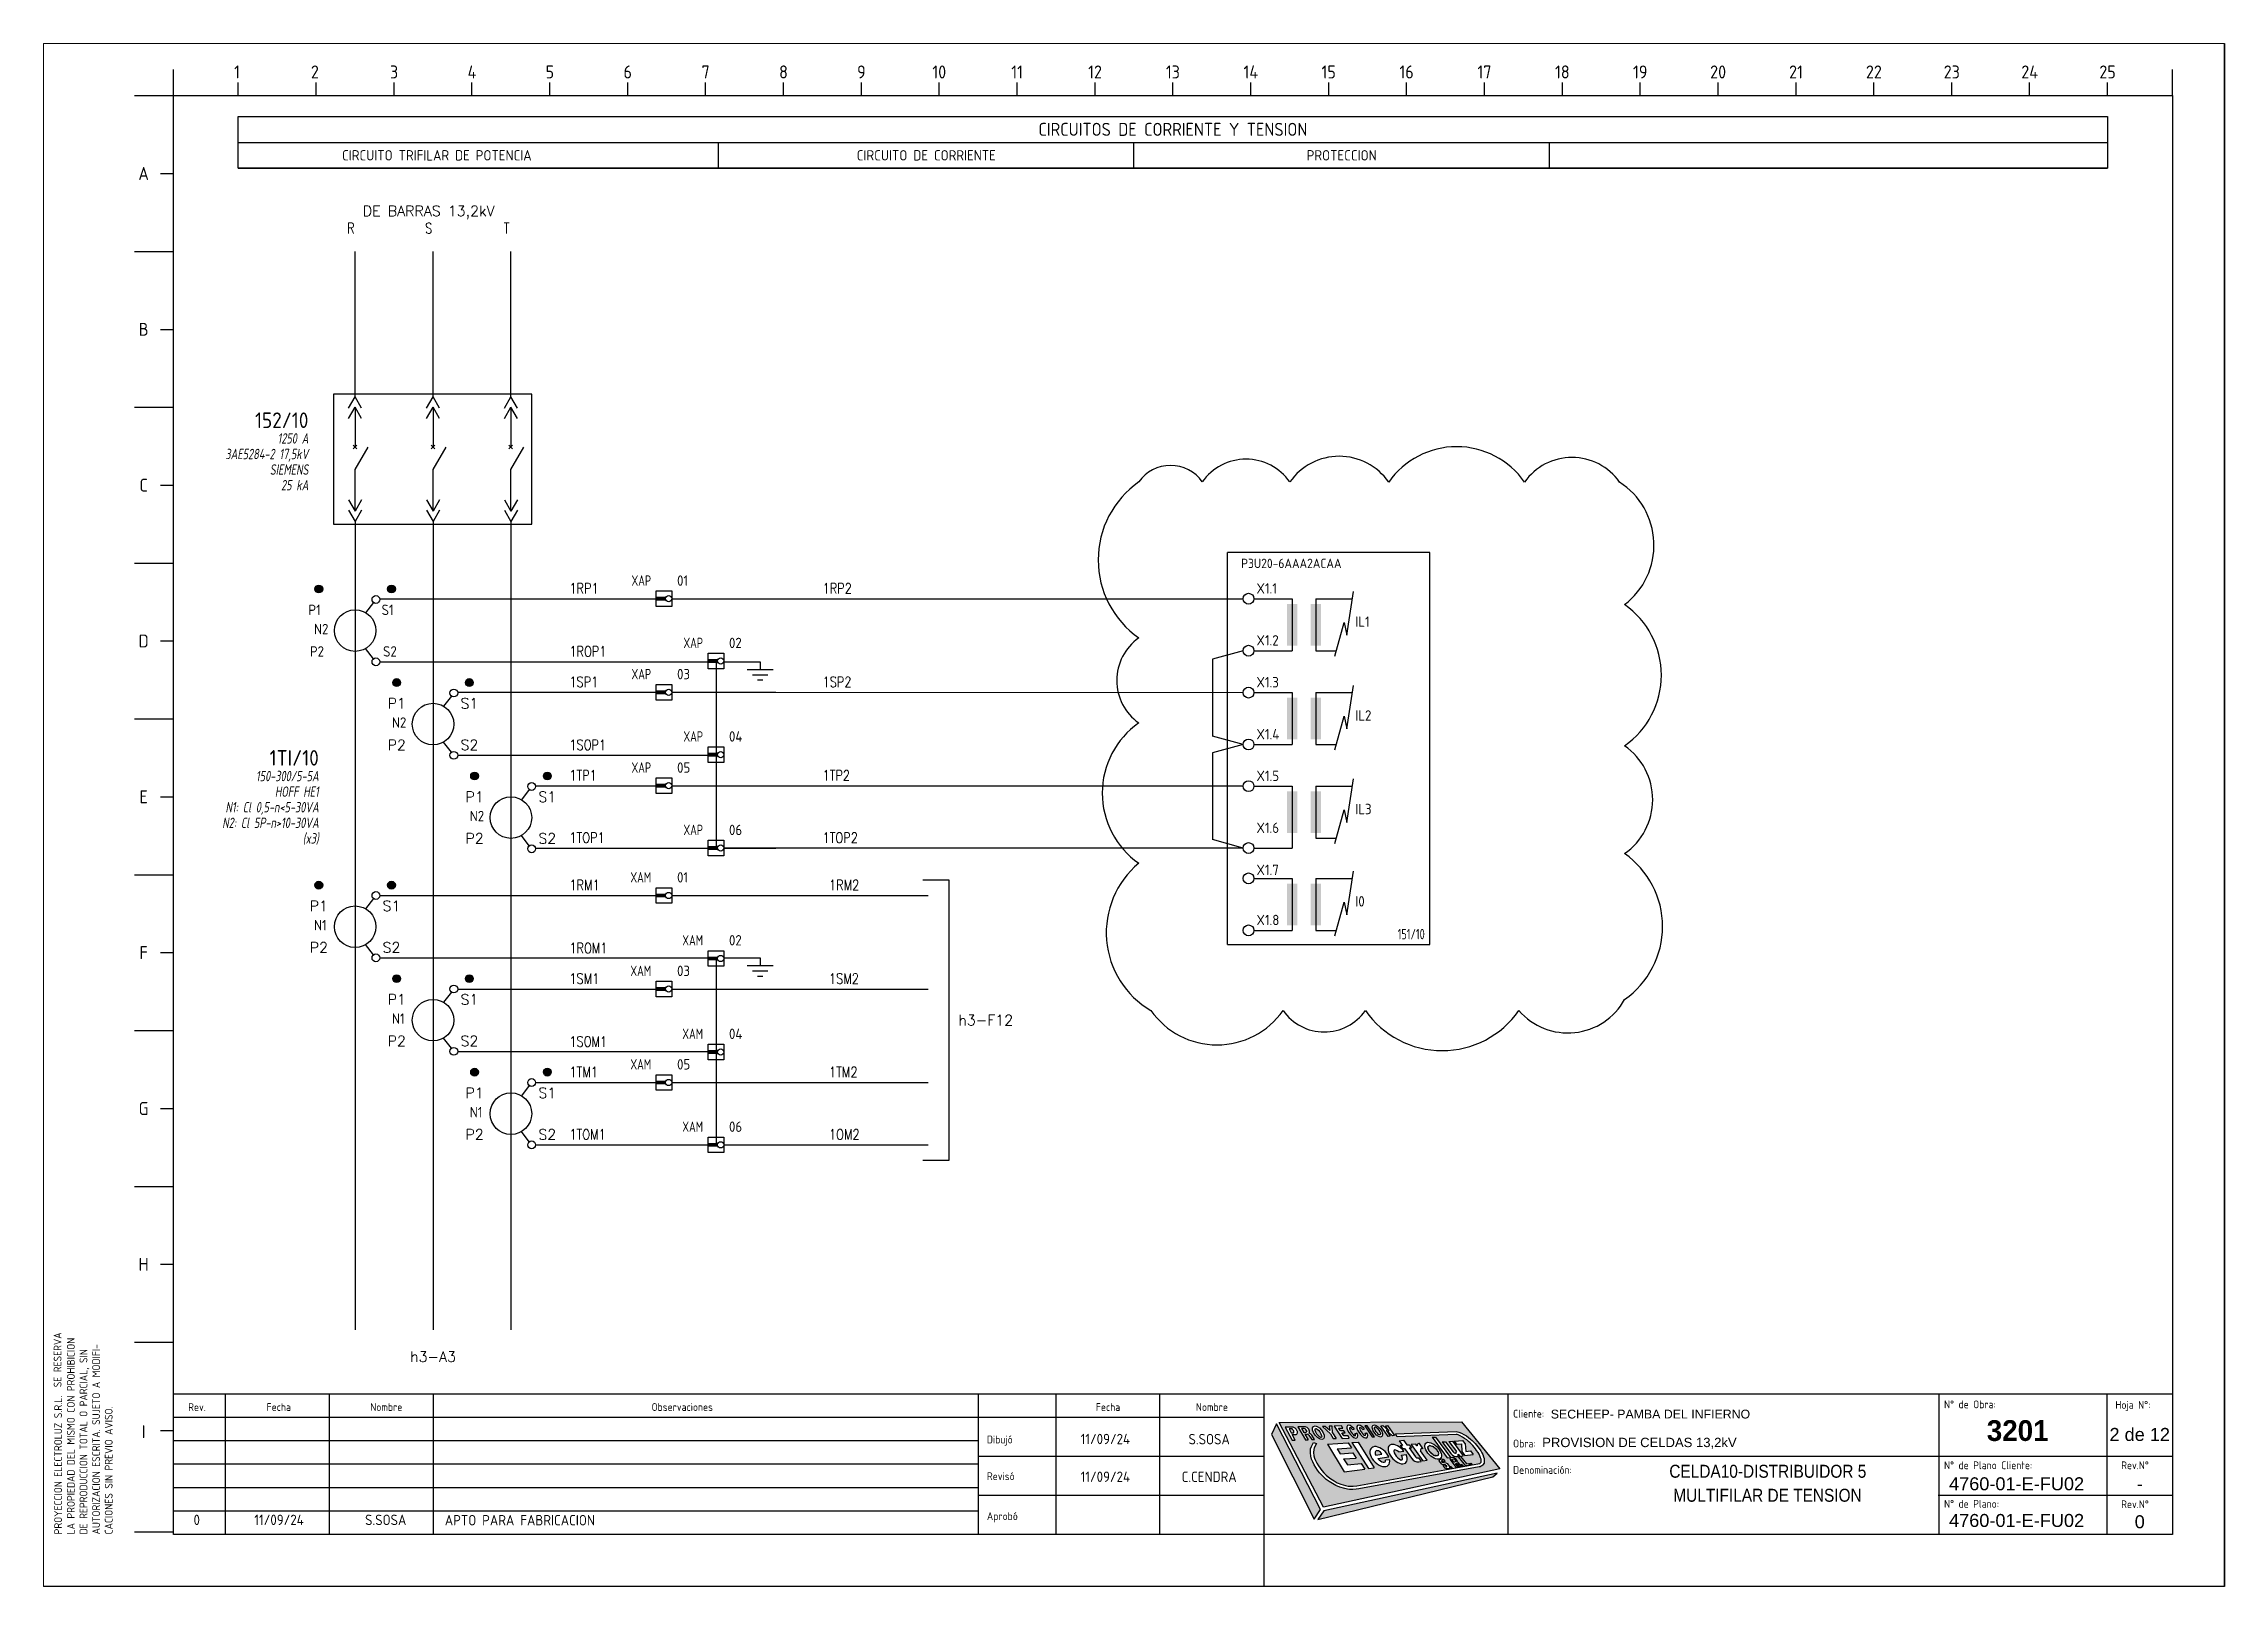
# Paper-space layout 'HOJA Nº 2' of a CAD drawing. Header units: millimetres. Extents: x -49 to 371, y -58 to 239.
# The model-space entities are those that its viewports show. They can reach past a viewport. Long polylines and large blocks are cut down to what shows.
import ezdxf
from ezdxf.enums import TextEntityAlignment as Align

# ---------------------------------------------------------------- set-up
doc = ezdxf.new("R2010")
doc.units = ezdxf.units.MM
for name, color, linetype in [('AUXILIAR', 30, 'Continuous'), ('CABLES', 3, 'Continuous'), ('COTAS', 3, 'Continuous'), ('PRINCIPAL', 6, 'Continuous'), ('TEXTO', 3, 'Continuous'), ('TEXTOS', 3, 'Continuous')]:
    doc.layers.add(name, color=color, linetype=linetype)
doc.layers.add('borneras', color=7, linetype='Continuous', lineweight=25)
doc.layers.add('CDO_110VCC', color=3, linetype='Continuous', lineweight=18)
doc.styles.add('ROMANS', font='isocp3.shx')
doc.styles.get("Standard").update_dxf_attribs({"font": 'arial.ttf'})
doc.styles.add('style1', font='arial.ttf', dxfattribs={"height": 1})
doc.styles.add('style2', font='romab___.ttf', dxfattribs={"height": 1})

psp = doc.layouts.new('HOJA Nº 2')

msp = doc.modelspace()

# ---------------------------------------------------------------- texts
at = {"char_height": 2, "width": 17.7903, "attachment_point": 8, "style": 'ROMANS'}
for s, insert in [('{\\Fromans|c0;\\W0.8;R}', (2750.67, -3232.08)), ('{\\Fromans|c0;\\W0.8;S}', (2765.67, -3232.08)), ('{\\Fromans|c0;\\W0.8;T}', (2780.67, -3232.08))]:
    msp.add_mtext(s, dxfattribs=dict(at, insert=insert))
at = {"layer": 'CABLES', "char_height": 2, "width": 17.7903, "attachment_point": 7, "style": 'ROMANS'}
for s, insert in [('{\\Fromans|c0;\\W0.8;1RP1}', (2792.77, -3301.43)), ('{\\Fromans|c0;\\W0.8;1ROP1}', (2792.77, -3313.56)), ('{\\Fromans|c0;\\W0.8;1SP1}', (2792.77, -3319.43)), ('{\\Fromans|c0;\\W0.8;1SOP1}', (2792.77, -3331.56)), ('{\\Fromans|c0;\\W0.8;1TP1}', (2792.77, -3337.43)), ('{\\Fromans|c0;\\W0.8;1TOP1}', (2792.77, -3349.43)), ('{\\Fromans|c0;\\W0.8;1RM1}', (2792.77, -3358.56)), ('{\\Fromans|c0;\\W0.8;1RM2}', (2842.77, -3358.56)), ('{\\Fromans|c0;\\W0.8;1ROM1}', (2792.77, -3370.68)), ('{\\Fromans|c0;\\W0.8;1SM1}', (2792.77, -3376.56)), ('{\\Fromans|c0;\\W0.8;1SM2}', (2842.77, -3376.56)), ('{\\Fromans|c0;\\W0.8;1SOM1}', (2792.77, -3388.68)), ('{\\Fromans|c0;\\W0.8;1TM1}', (2792.77, -3394.56)), ('{\\Fromans|c0;\\W0.8;1TM2}', (2842.77, -3394.56)), ('{\\Fromans|c0;\\W0.8;1TOM1}', (2792.77, -3406.56)), ('{\\Fromans|c0;\\W0.8;1OM2}', (2842.77, -3406.56))]:
    msp.add_mtext(s, dxfattribs=dict(at, insert=insert))
at = {"layer": 'CABLES', "char_height": 2, "attachment_point": 7, "style": 'ROMANS'}
for s, insert in [('{\\Fromans|c0;\\W0.8;1RP2}', (2841.53, -3301.43)), ('{\\Fromans|c0;\\W0.8;1SP2}', (2841.53, -3319.43)), ('{\\Fromans|c0;\\W0.8;1TP2}', (2841.53, -3337.43)), ('{\\Fromans|c0;\\W0.8;1TOP2}', (2841.53, -3349.43))]:
    msp.add_mtext_dynamic_manual_height_columns(s, width=17.7903, gutter_width=15, heights=[0], dxfattribs=dict(at, insert=insert))
at = {"layer": 'CDO_110VCC', "style": 'ROMANS', "width": 0.8}
msp.add_attdef('151/10', text='4/10', height=2, dxfattribs=at).set_placement((2957.5, -3367.98), align=Align.RIGHT)
at = {"layer": 'COTAS', "attachment_point": 5, "style": 'ROMANS'}
for s, insert, char_height, width in [('{\\Fisocp|c0;CIRCUITOS DE CORRIENTE Y TENSION}', (2909, -3212.06), 2.5, 360), ('{\\Fisocp|c0;CIRCUITO TRIFILAR DE POTENCIA}', (2767.24, -3217.06), 2, 92.5), ('{\\Fisocp|c0;CIRCUITO DE CORRIENTE}', (2861.5, -3217.06), 2, 80), ('{\\Fisocp|c0;PROTECCION}', (2941.5, -3217.06), 2, 80), ('{\\Fromans|c0;DE BARRAS 13,2kV}', (2765.67, -3228.07), 2, 92.5), ('{\\Fromans|c0;h3-F12}', (2872.95, -3383.56), 2, 92.5), ('{\\Fromans|c0;h3-A3}', (2766.5, -3448.34), 2, 92.5)]:
    msp.add_mtext(s, dxfattribs=dict(at, insert=insert, char_height=char_height, width=width))
at = {"layer": 'TEXTOS', "style": 'ROMANS'}
for s, height, p in [('P3U20-6AAA2ACAA', 1.8, (2922.13, -3296.52)), ('X1.1', 2, (2925.09, -3301.43)), ('X1.2', 2, (2925.09, -3311.43)), ('IL1', 2, (2944.12, -3307.83)), ('X1.3', 2, (2925.09, -3319.49)), ('IL2', 2, (2944.12, -3325.9)), ('X1.4', 2, (2925.09, -3329.49)), ('X1.5', 2, (2925.09, -3337.51)), ('IL3', 2, (2944.12, -3343.91)), ('X1.6', 2, (2925.09, -3347.51)), ('X1.7', 2, (2925.09, -3355.63)), ('I0', 2, (2944.12, -3361.68)), ('X1.8', 2, (2925.09, -3365.27))]:
    msp.add_text(s, height=height, dxfattribs=at).set_placement(p)
at = {"layer": 'TEXTOS', "char_height": 2, "attachment_point": 5, "style": 'ROMANS'}
for s, width, insert in [('0', 10.7021, (2720.99, -3479.76)), ('\\A1;11/09/24', 10.5263, (2736.84, -3479.76)), ('S.SOSA', 10.5263, (2757.39, -3479.76)), ('APTO PARA FABRICACION', 40.0316, (2783.22, -3479.82))]:
    msp.add_mtext_dynamic_manual_height_columns(s, width=width, gutter_width=10, heights=[0], dxfattribs=dict(at, insert=insert))

# ---------------------------------------------------------------- blocks, each defined once
blk = doc.blocks.new('ROTULO F-A3')
at = {"color": 1, "linetype": 'Continuous'}
for p, q in [((25, 10), (25, 287)), ((25, 287), (410, 287)), ((410, 287), (410, 10)), ((410, 10), (25, 10))]:
    blk.add_line(p, q, dxfattribs=at)
at = {"color": 1}
blk.add_lwpolyline([(0, 0), (0, 297), (420, 297), (420, 0)], close=True, dxfattribs=at)
at = {"layer": 'TEXTOS'}
blk.add_line((25, 287), (25, 292), dxfattribs=at)
at = {"layer": 'TEXTOS', "color": 3}
for p, q in [((410, 287), (410, 292)), ((17.5, 287), (25, 287)), ((37.5, 287), (37.5, 289.5)), ((52.5, 287), (52.5, 289.5)), ((67.5, 287), (67.5, 289.5)), ((82.5, 287), (82.5, 289.5)), ((97.5, 287), (97.5, 289.5)), ((112.5, 287), (112.5, 289.5)), ((127.5, 287), (127.5, 289.5)), ((142.5, 287), (142.5, 289.5)), ((157.5, 287), (157.5, 289.5)), ((172.5, 287), (172.5, 289.5)), ((187.5, 287), (187.5, 289.5)), ((202.5, 287), (202.5, 289.5)), ((217.5, 287), (217.5, 289.5)), ((232.5, 287), (232.5, 289.5)), ((247.5, 287), (247.5, 289.5)), ((262.5, 287), (262.5, 289.5)), ((277.5, 287), (277.5, 289.5)), ((292.5, 287), (292.5, 289.5)), ((307.5, 287), (307.5, 289.5)), ((322.5, 287), (322.5, 289.5)), ((337.5, 287), (337.5, 289.5)), ((352.5, 287), (352.5, 289.5)), ((367.5, 287), (367.5, 289.5)), ((382.5, 287), (382.5, 289.5)), ((397.5, 287), (397.5, 289.5)), ((22.5, 272), (25, 272)), ((17.5, 257), (25, 257)), ((22.5, 242), (25, 242)), ((17.5, 227), (25, 227)), ((22.5, 212), (25, 212)), ((17.5, 197), (25, 197)), ((22.5, 182), (25, 182)), ((17.5, 167), (25, 167)), ((22.5, 152), (25, 152)), ((17.5, 137), (25, 137)), ((22.5, 122), (25, 122)), ((17.5, 107), (25, 107)), ((22.5, 92), (25, 92)), ((17.5, 77), (25, 77)), ((22.5, 62), (25, 62)), ((17.5, 47), (25, 47)), ((22.5, 30), (25, 30)), ((17.5, 10.5), (25, 10.5))]:
    blk.add_line(p, q, dxfattribs=at)
at = {"layer": 'TEXTOS', "color": 3, "style": 'ROMANS'}
for s, p in [('1', (37.25, 290.3)), ('2', (52.25, 290.3)), ('3', (67.5, 290.3)), ('4', (82.5, 290.3)), ('5', (97.5, 290.3)), ('6', (112.5, 290.3)), ('7', (127.5, 290.3)), ('8', (142.5, 290.3)), ('9', (157.5, 290.3)), ('10', (172.5, 290.3)), ('11', (187.5, 290.3)), ('12', (202.5, 290.3)), ('13', (217.5, 290.3)), ('14', (232.5, 290.3)), ('15', (247.5, 290.3)), ('16', (262.5, 290.3)), ('17', (277.5, 290.3)), ('18', (292.5, 290.3)), ('19', (307.5, 290.3)), ('20', (322.5, 290.3)), ('21', (337.5, 290.3)), ('22', (352.5, 290.3)), ('23', (367.5, 290.3)), ('24', (382.5, 290.3)), ('25', (397.5, 290.3))]:
    blk.add_text(s, height=2.5, dxfattribs=at).set_placement(p, align=Align.CENTER)
for s, p in [('A', (19.26, 272)), ('B', (19.26, 242)), ('C', (19.26, 212)), ('D', (19.26, 182)), ('E', (19.26, 152)), ('F', (19.26, 122)), ('G', (19.26, 92)), ('H', (19.26, 62)), ('I', (19.26, 29.78))]:
    blk.add_text(s, height=2.5, dxfattribs=at).set_placement(p, align=Align.MIDDLE)
at = {"layer": 'TEXTOS', "color": 3, "linetype": 'Continuous', "style": 'ROMANS'}
for s, p in [('SE RESERVA', (3.57, 38.3)), ('LA PROPIEDAD DEL MISMO CON PROHIBICION', (6, 10.01)), ('AUTORIZACION ESCRITA. SUJETO A MODIFI-', (10.86, 10.01)), ('DE REPRODUCCION TOTAL O PARCIAL, SIN', (8.43, 10.01)), ('PROYECCION ELECTROLUZ S.R.L.', (3.54, 10.01)), ('CACIONES SIN PREVIO AVISO.', (13.29, 10.01))]:
    blk.add_text(s, height=1.5, rotation=90, dxfattribs=at).set_placement(p)
blk = doc.blocks.new('LOGO_CARTEL')
h = blk.add_hatch(color=256)
h.paths.add_polyline_path([(185.45, 255.61), (178.1, 264.69), (142.97, 264.57), (151.52, 248.23)])
h.paths.add_polyline_path([(153.24, 252.79), (152.6, 253.2), (152.04, 253.59), (151.59, 254), (151.16, 254.44), (150.71, 254.89), (150.36, 255.38), (150, 255.89), (149.7, 256.4), (149.42, 256.99), (149.2, 257.49), (149.06, 258.04), (148.97, 258.73), (149.01, 259.5), (149.17, 259.93), (149.57, 260.73), (150.14, 260.51), (149.72, 259.7), (149.61, 259.38), (149.57, 258.75), (149.65, 258.15), (149.77, 257.68), (149.96, 257.23), (150.22, 256.69), (150.51, 256.22), (150.85, 255.73), (151.17, 255.28), (151.59, 254.86), (152.01, 254.43), (152.41, 254.06), (152.94, 253.7), (153.55, 253.3), (154.16, 252.96), (154.86, 252.68), (155.76, 252.4), (156.22, 252.29), (156.72, 252.29), (157.23, 252.29), (157.9, 252.35), (181.25, 256.56), (181.54, 256.63, 0.142238), (181.69, 256.72), (181.75, 256.78), (181.85, 256.93), (181.87, 257.15), (181.85, 257.48), (181.76, 257.75), (181.62, 258.12), (181.46, 258.44), (181.28, 258.77), (180.99, 259.18), (180.75, 259.51), (180.5, 259.82), (180.25, 260.11), (179.99, 260.39), (179.75, 260.61), (179.41, 260.91), (179.09, 261.18), (178.67, 261.47), (178.25, 261.74), (177.83, 261.95), (177.41, 262.15, 0.119777), (177.04, 262.22), (165.67, 261.78), (165.38, 262.34), (177.06, 262.79, -0.106118), (177.56, 262.71), (178.08, 262.5), (178.54, 262.27), (179.01, 261.97), (179.45, 261.65), (179.8, 261.36), (180.16, 261.06), (180.41, 260.81), (180.69, 260.51), (180.96, 260.2), (181.23, 259.88), (181.48, 259.53), (181.79, 259.09), (181.99, 258.72), (182.17, 258.36), (182.32, 257.95), (182.45, 257.61), (182.47, 257.15), (182.44, 256.72), (182.21, 256.4), (182.16, 256.34, -0.158957), (181.5, 255.99), (158.33, 251.77), (157.76, 251.7), (157.15, 251.65), (156.53, 251.65), (156.14, 251.69), (155.6, 251.82), (154.66, 252.11), (153.9, 252.42)], flags=16)
h.paths.add_polyline_path([(155.5, 255.05), (152.28, 260.4), (156.26, 260.66), (156.88, 259.68), (154.12, 259.51), (154.74, 258.54), (157.14, 258.69), (157.76, 257.71), (155.36, 257.56), (156.11, 256.37), (158.75, 256.64), (159.47, 255.59)], flags=16)
h.paths.add_polyline_path([(160.16, 255.69), (156.98, 260.71), (158.15, 260.78), (161.28, 255.84)], flags=16)
edge = h.paths.add_edge_path(flags=16)
edge.add_ellipse((162.35, 257.98), major_axis=(-1.64, 1.65), ratio=0.605135, start_angle=237.0675, end_angle=582.4213, ccw=False)
edge.add_line((164.08, 257.92), (161.98, 257.63))
edge.add_ellipse((162.5, 257.93), major_axis=(-0.835, 0.984), ratio=0.458058, start_angle=84.9809, end_angle=214.0434)
edge.add_line((163.44, 257.33), (164.24, 257.43))
edge = h.paths.add_edge_path(flags=16)
edge.add_ellipse((150.51, 262.59), major_axis=(-0.96, 1.21), ratio=0.506682, start_angle=0, end_angle=360)
h.paths.add_polyline_path([(152.82, 262.37), (151.28, 263.79), (151.84, 263.81), (152.71, 263.01), (152.6, 263.83), (153.16, 263.85), (153.26, 262.57), (153.91, 261.46), (153.36, 261.45)], flags=16)
edge = h.paths.add_edge_path(flags=16)
edge.add_line((149.79, 261.28), (149.25, 261.25))
edge.add_line((149.25, 261.25), (148.66, 262.12))
edge.add_arc((148.33, 261.89), 0.401, 34.397, 90)
edge.add_line((148.33, 262.29), (147.89, 262.29))
edge.add_line((147.89, 262.29), (148.52, 261.21))
edge.add_line((148.52, 261.21), (148, 261.18))
edge.add_line((148, 261.18), (146.55, 263.69))
edge.add_line((146.55, 263.69), (148, 263.71))
edge.add_ellipse((148.13, 262.98), major_axis=(-0.502, 0.634), ratio=0.71837, start_angle=323.3523, end_angle=323.3684)
edge.add_ellipse((148.13, 262.98), major_axis=(-0.502, 0.634), ratio=0.71837, start_angle=199.3138, end_angle=323.3523, ccw=False)
edge.add_arc((148.34, 261.53), 1.06, 33.6731, 67.0847, ccw=False)
edge.add_line((149.22, 262.12), (149.79, 261.28))
h.paths.add_polyline_path([(155.12, 261.5), (153.56, 263.87), (154.96, 263.92), (155.24, 263.48), (154.4, 263.45), (154.75, 262.93), (155.44, 262.95), (155.7, 262.56), (155.01, 262.54), (155.39, 261.96), (156.22, 261.99), (156.44, 261.52)], flags=16)
edge = h.paths.add_edge_path(flags=0)
edge.add_ellipse((150.52, 262.53), major_axis=(-0.594, 0.856), ratio=0.330901, start_angle=0, end_angle=360)
edge = h.paths.add_edge_path(flags=0)
edge.add_ellipse((162.11, 258.41), major_axis=(-0.541, 0.637), ratio=0.636404, start_angle=243.4125, end_angle=432.3454, ccw=False)
edge.add_line((162.72, 258.43), (161.56, 258.27))
edge = h.paths.add_edge_path(flags=16)
edge.add_ellipse((157.04, 262.78), major_axis=(-0.93, 1.17), ratio=0.425735, start_angle=282.572, end_angle=593.9609, ccw=False)
edge.add_arc((156.93, 263.1), 0.509, 16.5743, 39.0238, ccw=False)
edge.add_line((157.42, 263.24), (157.07, 263.19))
edge.add_ellipse((157.08, 262.76), major_axis=(-0.543, 0.779), ratio=0.27429, start_angle=292.4474, end_angle=595.3057)
edge.add_line((157.56, 262.44), (157.87, 262.48))
edge.add_arc((157.89, 262.37), 0.115, 14.4162, 97.6608, ccw=False)
h.paths.add_polyline_path([(146.03, 261.16), (145.44, 261.16), (144.1, 263.68), (145.5, 263.68), (145.55, 263.66), (145.66, 263.63), (145.78, 263.6), (145.9, 263.54), (146.01, 263.48), (146.13, 263.38), (146.25, 263.27), (146.33, 263.14), (146.38, 263.02), (146.45, 262.91), (146.49, 262.79), (146.49, 262.67), (146.49, 262.56), (146.45, 262.44), (146.36, 262.32), (146.25, 262.25), (146.12, 262.22), (145.47, 262.22)], flags=16)
edge = h.paths.add_edge_path(flags=16)
edge.add_ellipse((158.97, 262.81), major_axis=(-0.93, 1.17), ratio=0.425735, start_angle=282.572, end_angle=593.9609, ccw=False)
edge.add_arc((158.86, 263.13), 0.509, 16.5743, 39.0238, ccw=False)
edge.add_line((159.35, 263.28), (159, 263.23))
edge.add_ellipse((159.01, 262.8), major_axis=(-0.543, 0.779), ratio=0.27429, start_angle=292.4474, end_angle=595.3057)
edge.add_line((159.49, 262.48), (159.8, 262.52))
edge.add_arc((159.81, 262.4), 0.115, 14.4162, 97.6608, ccw=False)
h.paths.add_polyline_path([(148.04, 262.64), (147.69, 262.64), (147.25, 263.39), (147.77, 263.39, -0.267537), (148.12, 263.19), (148.24, 262.98, -0.577864)], flags=0)
h.paths.add_polyline_path([(160.86, 261.81), (159.45, 263.92), (159.91, 263.93), (161.32, 261.82)], flags=16)
h.paths.add_polyline_path([(145.7, 262.59), (145.65, 262.58), (145.28, 262.58), (144.88, 263.32), (145.38, 263.32), (145.46, 263.31), (145.52, 263.28), (145.56, 263.22), (145.62, 263.16), (145.66, 263.1), (145.7, 263.04), (145.73, 262.98), (145.77, 262.92), (145.79, 262.86), (145.8, 262.8), (145.8, 262.75), (145.8, 262.69), (145.76, 262.63)], flags=0)
edge = h.paths.add_edge_path(flags=16)
edge.add_ellipse((165.77, 258.46), major_axis=(-1.6, 1.64), ratio=0.559918, start_angle=258.3206, end_angle=598.3068, ccw=False)
edge.add_line((166.99, 259.01), (165.99, 258.88))
edge.add_ellipse((165.89, 258.32), major_axis=(-0.759, 0.923), ratio=0.373274, start_angle=287.7931, end_angle=608.3)
edge.add_line((166.49, 258.25), (167.39, 258.37))
edge = h.paths.add_edge_path(flags=16)
edge.add_ellipse((161.89, 262.91), major_axis=(-0.86, 1.08), ratio=0.489465, start_angle=0, end_angle=360)
edge = h.paths.add_edge_path(flags=0)
edge.add_ellipse((161.9, 262.93), major_axis=(-0.54, 0.779), ratio=0.302309, start_angle=0, end_angle=360)
h.paths.add_polyline_path([(163.97, 261.87), (162.55, 263.93), (162.91, 263.99), (164.17, 262.91), (163.46, 263.93), (163.81, 263.99), (165.16, 262.03), (164.79, 261.99), (163.56, 263.06), (164.34, 261.93)], flags=16)
h.paths.add_polyline_path([(166.28, 260.11), (166.69, 260.15), (166.05, 261.02), (166.92, 261.13), (167.57, 260.23), (168, 260.27), (168.43, 259.68), (168, 259.64), (169.24, 257.93, 0.24674), (169.66, 257.73), (169.81, 257.73), (170.29, 257.06), (169.83, 257, -0.300023), (168.56, 257.57), (167.12, 259.56), (166.71, 259.52)], flags=16)
edge = h.paths.add_edge_path(flags=16)
edge.add_line((168.39, 260.33), (169.25, 260.37))
edge.add_line((169.25, 260.37), (169.47, 260.07))
edge.add_arc((169.5, 260.09), 0.03, 215.486, 361.1088)
edge.add_arc((169.97, 260.09), 0.441, 104.8395, 181.1088, ccw=False)
edge.add_arc((169.88, 260.42), 0.1, 35.486, 104.8395, ccw=False)
edge.add_line((169.96, 260.48), (170.64, 259.54))
edge.add_arc((170.61, 259.52), 0.03, -113.2047, 35.486, ccw=False)
edge.add_ellipse((170.5, 259.16), major_axis=(-0.242, 0.291), ratio=0.873543, start_angle=300.2982, end_angle=425.9015)
edge.add_line((170.17, 259.09), (171.46, 257.28))
edge.add_line((171.46, 257.28), (170.63, 257.19))
edge.add_line((170.63, 257.19), (168.39, 260.33))
edge = h.paths.add_edge_path(flags=16)
edge.add_ellipse((172.62, 259.1), major_axis=(-1.43, 1.46), ratio=0.516133, start_angle=0, end_angle=360)
h.paths.add_polyline_path([(171.68, 259.27), (171.76, 259.4), (171.6, 259.47), (171.69, 259.58), (171.56, 259.68), (171.67, 259.77), (171.59, 259.92), (171.73, 259.95), (171.76, 260.12), (171.89, 260.06), (172.01, 260.18), (172.09, 260.06), (172.23, 260.15), (172.28, 260.01), (172.44, 260.07), (172.45, 259.94), (172.61, 259.98), (172.62, 259.84), (172.78, 259.87), (172.78, 259.73), (172.94, 259.74), (172.92, 259.6), (173.09, 259.61), (173.06, 259.47), (173.23, 259.46), (173.19, 259.32), (173.36, 259.31), (173.31, 259.17), (173.48, 259.14), (173.42, 259.01), (173.58, 258.96), (173.5, 258.83), (173.66, 258.76), (173.57, 258.65), (173.7, 258.55), (173.59, 258.46), (173.67, 258.31), (173.53, 258.27), (173.5, 258.11), (173.37, 258.17), (173.25, 258.05), (173.18, 258.17), (173.03, 258.08), (172.99, 258.22), (172.83, 258.15), (172.81, 258.29), (172.65, 258.25), (172.65, 258.4), (172.48, 258.36), (172.49, 258.51), (172.32, 258.49), (172.34, 258.63), (172.17, 258.62), (172.2, 258.77), (172.03, 258.77), (172.07, 258.91), (171.9, 258.93), (171.95, 259.06), (171.78, 259.09), (171.85, 259.22)], flags=0)
h.paths.add_polyline_path([(173.8, 257.15), (173.83, 257.39), (174.08, 257.52), (174.22, 257.54), (174.38, 257.51), (174.52, 257.49), (174.64, 257.41), (174.94, 257.06), (174.62, 256.96), (174.52, 257.09), (174.42, 257.15), (174.34, 257.19), (174.28, 257.17), (174.25, 257.15), (174.25, 257.08), (174.38, 256.93), (174.59, 256.86), (174.75, 256.82), (175.08, 256.76), (175.21, 256.71), (175.3, 256.64), (175.79, 256.07), (175.77, 255.8), (175.68, 255.64), (175.46, 255.6), (175.2, 255.64), (174.92, 255.74), (174.52, 256.25), (174.86, 256.37), (175.15, 256.02), (175.18, 256.01), (175.27, 256.02), (175.28, 256.06), (175.27, 256.13), (175.23, 256.18), (175.13, 256.27), (175.01, 256.37), (174.92, 256.39), (174.75, 256.41), (174.58, 256.42), (174.44, 256.44), (174.31, 256.51)], flags=16)
h.paths.add_polyline_path([(172.44, 261.7), (173.1, 261.74), (175.97, 257.84), (175.34, 257.75)], flags=16)
h.paths.add_polyline_path([(175.82, 256), (176.1, 256.04), (176.35, 255.76), (176.07, 255.71)], flags=16)
h.paths.add_polyline_path([(174.35, 260.81), (175.02, 260.85), (176.44, 258.91), (176.66, 258.7), (176.89, 258.64), (177.04, 258.67), (177.08, 258.79), (177.09, 258.95), (175.66, 260.89), (176.33, 260.93), (178.37, 258.16), (177.73, 258.07), (177.45, 258.45), (177.45, 258.19), (177.37, 258.02), (177.04, 257.98), (176.65, 258.07), (176.33, 258.29), (176, 258.56)], flags=16)
h.paths.add_polyline_path([(175.86, 257.46), (175.87, 257.65), (175.97, 257.76), (176.36, 257.81), (176.67, 257.74), (176.9, 257.63), (177.21, 257.23, -0.277461), (177.23, 257.02), (177.18, 256.92), (177.38, 256.89, -0.202512), (177.52, 256.81), (178.08, 256.06), (177.7, 255.99), (177.25, 256.6, 0.26962), (177.06, 256.68), (176.89, 256.65), (177.42, 255.94), (177.05, 255.88)], flags=16)
h.paths.add_polyline_path([(176.13, 257.49), (176.53, 257.55, -0.26962), (176.72, 257.47), (176.89, 257.24, -0.575274), (176.75, 256.93), (176.57, 256.9)], flags=0)
h.paths.add_polyline_path([(177.52, 257.95), (177.9, 258), (179.04, 256.57), (179.49, 256.63), (179.74, 256.34), (178.92, 256.2)], flags=16)
h.paths.add_polyline_path([(177.94, 256.38), (178.22, 256.42), (178.47, 256.14), (178.2, 256.09)], flags=16)
h.paths.add_polyline_path([(176.67, 260.96), (178.34, 261.06), (178.8, 260.51), (178.9, 258.96), (179.83, 259.09), (180.32, 258.42), (178.69, 258.2), (178.16, 258.94), (178.07, 260.43), (177.11, 260.36)], flags=16)
h.paths.add_polyline_path([(179.59, 256.66), (179.87, 256.7), (180.12, 256.42), (179.85, 256.37)], flags=16)
h = blk.add_hatch(color=256)
h.paths.add_polyline_path([(142.47, 264.28), (141.49, 262.24), (149.7, 245.92), (150.94, 247.81)])
h.paths.add_polyline_path([(184.11, 254.12), (184.93, 254.82), (151.56, 247.54), (150.39, 245.86)])
at = {"color": 7}
for p, q in [((147.89, 262.29), (148.52, 261.21)), ((147.89, 262.29), (148.33, 262.29)), ((147.99, 261.18), (148.52, 261.21)), ((148.66, 262.12), (149.25, 261.25)), ((149.25, 261.25), (149.79, 261.28)), ((152.28, 260.4), (156.26, 260.66)), ((152.28, 260.4), (155.5, 255.05)), ((153.26, 262.58), (153.91, 261.46)), ((153.35, 261.45), (153.91, 261.46)), ((156.26, 260.66), (156.88, 259.68)), ((156.98, 260.71), (158.15, 260.78)), ((156.98, 260.71), (160.16, 255.69)), ((157.07, 263.19), (157.42, 263.24)), ((158.15, 260.78), (161.28, 255.84)), ((159.49, 262.48), (159.8, 262.52)), ((166.05, 261.02), (166.92, 261.13)), ((166.05, 261.02), (166.69, 260.15)), ((166.92, 261.13), (167.57, 260.23)), ((172.44, 261.7), (173.1, 261.74)), ((172.44, 261.7), (175.34, 257.75)), ((173.1, 261.74), (175.97, 257.84)), ((174.35, 260.81), (175.02, 260.85)), ((174.35, 260.81), (176, 258.56)), ((175.02, 260.85), (176.44, 258.91)), ((175.66, 260.89), (176.33, 260.93)), ((175.66, 260.89), (177.09, 258.95)), ((176.33, 260.93), (178.37, 258.16)), ((176.67, 260.96), (178.34, 261.06)), ((176.67, 260.96), (177.11, 260.36)), ((177.11, 260.36), (178.07, 260.43)), ((178.07, 260.43), (178.16, 258.94)), ((178.8, 260.51), (178.34, 261.06)), ((178.8, 260.51), (178.9, 258.96)), ((154.12, 259.51), (156.88, 259.68)), ((154.12, 259.51), (154.74, 258.54)), ((154.74, 258.54), (157.14, 258.69)), ((155.36, 257.56), (157.76, 257.71)), ((155.36, 257.56), (156.11, 256.37)), ((156.11, 256.37), (158.75, 256.64)), ((157.14, 258.69), (157.76, 257.71)), ((158.75, 256.64), (159.47, 255.59)), ((161.56, 258.27), (162.72, 258.43)), ((161.98, 257.63), (164.08, 257.92)), ((163.44, 257.33), (164.24, 257.43)), ((165.99, 258.88), (166.99, 259.01)), ((166.28, 260.11), (166.69, 260.15)), ((166.28, 260.11), (166.71, 259.52)), ((166.49, 258.25), (167.39, 258.37)), ((166.71, 259.52), (167.12, 259.56)), ((167.12, 259.56), (168.64, 257.45)), ((167.57, 260.23), (168, 260.27)), ((168, 260.27), (168.43, 259.68)), ((168, 259.64), (168.43, 259.68)), ((168, 259.64), (169.24, 257.93)), ((169.66, 257.73), (169.81, 257.73)), ((169.76, 256.99), (170.29, 257.06)), ((169.81, 257.73), (170.29, 257.06)), ((175.34, 257.75), (175.97, 257.84)), ((176, 258.56), (176.33, 258.29)), ((176.33, 258.29), (176.65, 258.07)), ((176.44, 258.91), (176.66, 258.7)), ((176.65, 258.07), (177.04, 257.98)), ((176.66, 258.7), (176.89, 258.64)), ((176.89, 258.64), (177.04, 258.67)), ((177.04, 258.67), (177.08, 258.79)), ((177.04, 257.98), (177.37, 258.02)), ((177.08, 258.79), (177.09, 258.95)), ((177.37, 258.02), (177.45, 258.19)), ((177.45, 258.19), (177.45, 258.45)), ((177.45, 258.45), (177.73, 258.07)), ((177.73, 258.07), (178.37, 258.16)), ((178.16, 258.94), (178.69, 258.2)), ((178.69, 258.2), (180.32, 258.42)), ((178.9, 258.96), (179.83, 259.09)), ((179.83, 259.09), (180.32, 258.42)), ((155.5, 255.05), (159.47, 255.59)), ((160.16, 255.69), (161.28, 255.84))]:
    blk.add_line(p, q, dxfattribs=at)
for points in [[(142.97, 264.57), (178.1, 264.69), (185.45, 255.61), (151.52, 248.23)], [(150.94, 247.81), (142.47, 264.28), (141.49, 262.24), (149.7, 245.92)], [(146.36, 262.32), (146.45, 262.44), (146.49, 262.56), (146.49, 262.67), (146.49, 262.79), (146.45, 262.91), (146.38, 263.02), (146.33, 263.14), (146.25, 263.27), (146.13, 263.38), (146.01, 263.48), (145.9, 263.54), (145.78, 263.6), (145.66, 263.63), (145.55, 263.66), (145.5, 263.68), (144.1, 263.68), (145.44, 261.16), (146.03, 261.16), (145.47, 262.22), (146.12, 262.22), (146.25, 262.25)], [(145.7, 262.59), (145.76, 262.63), (145.8, 262.69), (145.8, 262.75), (145.8, 262.8), (145.79, 262.86), (145.77, 262.92), (145.73, 262.98), (145.7, 263.04), (145.66, 263.1), (145.62, 263.16), (145.56, 263.22), (145.52, 263.28), (145.46, 263.31), (145.4, 263.32), (145.36, 263.32), (144.88, 263.32), (145.28, 262.58), (145.65, 262.58)], [(155.44, 262.95), (154.75, 262.93), (154.4, 263.45), (155.24, 263.48), (154.96, 263.92), (153.56, 263.87), (155.12, 261.5), (156.44, 261.52), (156.22, 261.99), (155.39, 261.96), (155.01, 262.54), (155.7, 262.56)], [(161.32, 261.82), (159.91, 263.93), (159.45, 263.92), (160.86, 261.81)], [(179.74, 256.34), (178.92, 256.2), (177.52, 257.95), (177.9, 258), (179.04, 256.57), (179.49, 256.63)], [(178.2, 256.09), (178.47, 256.14), (178.22, 256.42), (177.94, 256.38)], [(179.87, 256.7), (180.12, 256.42), (179.85, 256.37), (179.59, 256.66)], [(184.11, 254.12), (184.93, 254.82), (151.56, 247.54), (150.39, 245.86)], [(175.82, 256), (176.07, 255.71), (176.35, 255.76), (176.1, 256.04)]]:
    blk.add_lwpolyline(points, close=True, dxfattribs=at)
for points in [[(148, 263.71), (146.55, 263.69), (148, 261.18)], [(153.26, 262.57), (153.16, 263.85), (152.6, 263.83), (152.71, 263.01), (151.84, 263.81), (151.28, 263.79), (152.82, 262.37), (153.35, 261.47)], [(157.56, 262.44), (157.87, 262.48)], [(162.55, 263.93), (162.91, 263.99), (164.17, 262.91), (163.46, 263.93), (163.81, 263.99), (165.16, 262.03), (164.79, 261.99), (163.56, 263.06), (164.34, 261.93), (163.97, 261.87), (162.55, 263.93)], [(171.69, 259.58), (171.56, 259.68), (171.67, 259.77)], [(171.67, 259.77), (171.59, 259.92), (171.73, 259.95)], [(171.76, 259.4), (171.6, 259.47), (171.7, 259.58)], [(171.85, 259.22), (171.68, 259.27), (171.76, 259.4)], [(171.73, 259.95), (171.76, 260.12), (171.89, 260.06)], [(171.95, 259.06), (171.78, 259.09), (171.85, 259.22)], [(171.89, 260.06), (172.01, 260.18), (172.09, 260.06)], [(172.07, 258.91), (171.9, 258.93), (171.95, 259.06)], [(172.2, 258.77), (172.03, 258.77), (172.07, 258.91)], [(172.09, 260.06), (172.23, 260.15), (172.28, 260.01)], [(172.34, 258.63), (172.17, 258.62), (172.2, 258.77)], [(172.28, 260.01), (172.44, 260.07), (172.45, 259.94)], [(172.49, 258.51), (172.32, 258.49), (172.34, 258.63)], [(172.45, 259.94), (172.61, 259.98), (172.62, 259.84)], [(172.65, 258.4), (172.48, 258.36), (172.49, 258.51)], [(172.62, 259.84), (172.78, 259.87), (172.78, 259.73)], [(172.81, 258.29), (172.65, 258.25), (172.65, 258.4)], [(172.78, 259.73), (172.94, 259.74), (172.92, 259.6)], [(172.99, 258.22), (172.83, 258.15), (172.81, 258.29)], [(172.92, 259.6), (173.09, 259.61), (173.06, 259.47)], [(173.18, 258.17), (173.03, 258.08), (172.99, 258.22)], [(173.06, 259.47), (173.23, 259.46), (173.19, 259.32)], [(173.37, 258.17), (173.25, 258.05), (173.18, 258.17)], [(173.19, 259.32), (173.36, 259.31), (173.31, 259.17)], [(173.31, 259.17), (173.48, 259.14), (173.42, 259.01)], [(173.53, 258.27), (173.5, 258.11), (173.37, 258.17)], [(173.42, 259.01), (173.58, 258.96), (173.5, 258.83)], [(173.5, 258.83), (173.66, 258.76), (173.57, 258.65)], [(173.59, 258.46), (173.67, 258.31), (173.53, 258.27)], [(173.57, 258.65), (173.7, 258.55), (173.59, 258.46)]]:
    blk.add_lwpolyline(points, dxfattribs=at)
for points in [[(148.12, 263.19, 0.267537), (147.77, 263.39), (147.25, 263.39), (147.69, 262.64), (148.04, 262.64, 0.577864), (148.24, 262.98, -0.577864), (148.04, 262.64, 0.577864), (148.24, 262.98)], [(181.25, 256.56), (181.54, 256.63, 0.142238), (181.69, 256.72), (181.75, 256.78), (181.85, 256.93), (181.87, 257.15), (181.85, 257.48), (181.76, 257.75), (181.62, 258.12), (181.46, 258.44), (181.28, 258.77), (180.99, 259.18), (180.75, 259.51), (180.5, 259.82), (180.25, 260.11), (179.99, 260.39), (179.75, 260.61), (179.41, 260.91), (179.09, 261.18), (178.67, 261.47), (178.25, 261.74), (177.83, 261.95), (177.41, 262.15, 0.120209), (177.04, 262.22), (165.67, 261.78), (165.38, 262.34), (177.06, 262.79, -0.106118), (177.56, 262.71), (178.08, 262.5), (178.54, 262.27), (179.01, 261.97), (179.45, 261.65), (179.8, 261.36), (180.16, 261.06), (180.41, 260.81), (180.69, 260.51), (180.96, 260.2), (181.23, 259.88), (181.48, 259.53), (181.79, 259.09), (181.99, 258.72), (182.17, 258.36), (182.32, 257.95), (182.45, 257.61), (182.47, 257.15), (182.44, 256.72), (182.21, 256.4), (182.16, 256.34, -0.158957), (181.5, 255.99), (158.33, 251.77), (157.76, 251.7), (157.15, 251.65), (156.53, 251.65), (156.14, 251.69), (155.6, 251.82), (154.66, 252.11), (153.9, 252.42), (153.24, 252.79), (152.6, 253.2), (152.04, 253.59), (151.59, 254), (151.16, 254.44), (150.71, 254.89), (150.36, 255.38), (150, 255.89), (149.7, 256.4), (149.42, 256.99), (149.2, 257.49), (149.06, 258.04), (148.97, 258.73), (149.01, 259.5), (149.17, 259.93), (149.57, 260.73), (150.14, 260.51), (149.72, 259.7), (149.61, 259.38), (149.57, 258.75), (149.65, 258.15), (149.77, 257.68), (149.96, 257.23), (150.22, 256.69), (150.51, 256.22), (150.85, 255.73), (151.17, 255.28), (151.59, 254.86), (152.01, 254.43), (152.41, 254.06), (152.94, 253.7), (153.55, 253.3), (154.16, 252.96), (154.86, 252.68), (155.76, 252.4), (156.22, 252.29), (156.72, 252.29, 0.000442), (156.72, 252.29), (157.23, 252.29), (157.9, 252.35)], [(175.13, 256.27), (175.01, 256.37), (174.92, 256.39), (174.75, 256.41), (174.58, 256.42), (174.44, 256.44), (174.31, 256.51), (173.8, 257.15), (173.83, 257.39), (174.08, 257.52), (174.22, 257.54), (174.38, 257.51, 0.000407), (174.38, 257.51), (174.52, 257.49), (174.64, 257.41), (174.94, 257.06), (174.62, 256.96), (174.52, 257.09), (174.42, 257.15), (174.34, 257.19), (174.28, 257.17), (174.25, 257.15), (174.25, 257.08), (174.38, 256.93), (174.59, 256.86), (174.75, 256.82), (175.08, 256.76), (175.21, 256.71), (175.3, 256.64), (175.79, 256.07), (175.77, 255.8), (175.68, 255.64), (175.46, 255.6), (175.2, 255.64), (174.92, 255.74), (174.52, 256.25), (174.86, 256.37), (175.15, 256.02), (175.18, 256.01), (175.27, 256.02), (175.28, 256.06), (175.27, 256.13), (175.23, 256.18)], [(177.38, 256.89), (177.18, 256.92), (177.23, 257.02, 0.277461), (177.21, 257.23), (176.9, 257.63), (176.67, 257.74), (176.36, 257.81), (175.97, 257.76), (175.87, 257.65), (175.86, 257.46), (177.05, 255.88), (177.42, 255.94), (176.89, 256.65), (177.06, 256.68, -0.26962), (177.25, 256.6), (177.7, 255.99), (178.08, 256.06), (177.52, 256.81, 0.202512)], [(176.13, 257.49), (176.53, 257.55, -0.26962), (176.72, 257.47), (176.89, 257.24, -0.575274), (176.75, 256.93), (176.57, 256.9)]]:
    blk.add_lwpolyline(points, format="xyb", close=True, dxfattribs=at)
for points in [[(149.79, 261.27), (149.22, 262.12, 0.145776), (148.75, 262.51)], [(159, 263.23), (159.35, 263.28, 0.098269), (159.26, 263.45)], [(170.6, 259.49, 0.75829), (170.64, 259.54), (169.96, 260.48, 0.3122), (169.85, 260.52, 0.345642), (169.53, 260.09, -0.737417), (169.47, 260.07), (169.25, 260.37), (168.39, 260.33), (170.63, 257.19), (171.46, 257.28), (170.17, 259.09)]]:
    blk.add_lwpolyline(points, format="xyb", dxfattribs=at)
for centre, radius, start, end in [((148.33, 261.89), 0.401, 34.397, 90), ((156.93, 263.1), 0.509, 16.5743, 39.0238), ((157.89, 262.37), 0.115, 21.1508, 97.6608), ((159.81, 262.4), 0.115, 21.1508, 97.6608), ((169.62, 258.25), 1.27, 212.0264, 281.3337), ((169.64, 258.22), 0.5, 215.9216, 271.3628)]:
    blk.add_arc(centre, radius, start, end, dxfattribs=at)
for centre, major_axis, ratio, start_param, end_param in [((148.13, 262.98), (-0.502, 0.634), 0.71837, 3.478682, 5.643844), ((157.04, 262.78), (-0.93, 1.17), 0.425735, 4.931811, 10.366574), ((157.08, 262.76), (-0.543, 0.779), 0.27429, 5.104169, 10.390045), ((158.97, 262.81), (-0.93, 1.17), 0.425735, 4.931811, 10.366574), ((159.01, 262.8), (-0.543, 0.779), 0.27429, 5.104169, 10.390045), ((165.77, 258.46), (-1.6, 1.64), 0.559918, 4.508545, 10.442424), ((162.35, 257.98), (-1.64, 1.65), 0.605135, 4.137609, 10.165169), ((162.11, 258.41), (-0.541, 0.637), 0.636404, 4.248349, 7.545851), ((162.5, 257.93), (-0.835, 0.984), 0.458058, 1.483197, 3.735763), ((165.89, 258.32), (-0.759, 0.923), 0.373274, 5.022938, 10.616838), ((170.5, 259.16), (-0.242, 0.291), 0.873543, 5.241192, 7.433383)]:
    blk.add_ellipse(centre, major_axis=major_axis, ratio=ratio, start_param=start_param, end_param=end_param, dxfattribs=at)
for centre, major_axis, ratio in [((150.51, 262.59), (-0.96, 1.21), 0.506682), ((150.52, 262.53), (-0.594, 0.856), 0.330901), ((161.89, 262.91), (-0.86, 1.08), 0.489465), ((161.9, 262.93), (-0.54, 0.779), 0.302309), ((172.62, 259.1), (-1.43, 1.46), 0.516133)]:
    blk.add_ellipse(centre, major_axis=major_axis, ratio=ratio, dxfattribs=at)
blk = doc.blocks.new('A3-Funcional')
at = {"color": 1, "linetype": 'Continuous'}
for p, q in [((25, 287), (410, 287)), ((25, 10), (25, 287)), ((410, 287), (410, 10)), ((410, 37), (25, 37)), ((282, 37), (282, 10)), ((365, 37), (365, 10)), ((410, 10), (25, 10))]:
    blk.add_line(p, q, dxfattribs=at)
at = {"color": 2, "linetype": 'Continuous'}
for p, q in [((35, 37), (35, 10)), ((55, 37), (55, 10)), ((75, 37), (75, 10)), ((195, 10), (195, 37)), ((215, 10), (215, 37)), ((180, 32.5), (25, 32.5)), ((235, 32.5), (180, 32.5)), ((180, 28), (25, 28)), ((180, 23.5), (25, 23.5)), ((235, 25), (180, 25)), ((180, 19), (25, 19)), ((235, 17.5), (180, 17.5)), ((180, 14.5), (25, 14.5))]:
    blk.add_line(p, q, dxfattribs=at)
at = {"color": 1}
for p, q in [((180, 37), (180, 10)), ((180, 37), (180, 10)), ((235, 37), (235, 10)), ((365, 37), (365, 10))]:
    blk.add_line(p, q, dxfattribs=at)
at = {"color": 7}
for p, q in [((397.38, 37), (397.38, 25)), ((365, 25), (282, 25)), ((409.88, 25), (364.88, 25)), ((397.38, 25), (397.38, 10)), ((409.88, 17.5), (364.88, 17.5))]:
    blk.add_line(p, q, dxfattribs=at)
blk.add_line((235, 10), (235, 0))
at = {"color": 11}
blk.add_lwpolyline([(0, 0), (0, 297), (420, 297), (420, 0)], close=True, dxfattribs=at)
at = {"layer": 'TEXTOS'}
blk.add_line((25, 287), (25, 292), dxfattribs=at)
at = {"layer": 'TEXTOS', "color": 3}
for p, q in [((410, 287), (410, 292)), ((17.5, 287), (25, 287)), ((37.5, 287), (37.5, 289.5)), ((52.5, 287), (52.5, 289.5)), ((67.5, 287), (67.5, 289.5)), ((82.5, 287), (82.5, 289.5)), ((97.5, 287), (97.5, 289.5)), ((112.5, 287), (112.5, 289.5)), ((127.5, 287), (127.5, 289.5)), ((142.5, 287), (142.5, 289.5)), ((157.5, 287), (157.5, 289.5)), ((172.5, 287), (172.5, 289.5)), ((187.5, 287), (187.5, 289.5)), ((202.5, 287), (202.5, 289.5)), ((217.5, 287), (217.5, 289.5)), ((232.5, 287), (232.5, 289.5)), ((247.5, 287), (247.5, 289.5)), ((262.5, 287), (262.5, 289.5)), ((277.5, 287), (277.5, 289.5)), ((292.5, 287), (292.5, 289.5)), ((307.5, 287), (307.5, 289.5)), ((322.5, 287), (322.5, 289.5)), ((337.5, 287), (337.5, 289.5)), ((352.5, 287), (352.5, 289.5)), ((367.5, 287), (367.5, 289.5)), ((382.5, 287), (382.5, 289.5)), ((397.5, 287), (397.5, 289.5)), ((22.5, 272), (25, 272)), ((17.5, 257), (25, 257)), ((22.5, 242), (25, 242)), ((17.5, 227), (25, 227)), ((22.5, 212), (25, 212)), ((17.5, 197), (25, 197)), ((22.5, 182), (25, 182)), ((17.5, 167), (25, 167)), ((22.5, 152), (25, 152)), ((17.5, 137), (25, 137)), ((22.5, 122), (25, 122)), ((17.5, 107), (25, 107)), ((22.5, 92), (25, 92)), ((17.5, 77), (25, 77)), ((22.5, 62), (25, 62)), ((17.5, 47), (25, 47)), ((22.5, 30), (25, 30)), ((17.5, 10.5), (25, 10.5))]:
    blk.add_line(p, q, dxfattribs=at)
at = {"layer": 'TEXTOS', "color": 1, "linetype": 'Continuous'}
blk.add_line((282, 37), (282, 10), dxfattribs=at)
blk.add_blockref('LOGO_CARTEL', (95, -233))
at = {"layer": 'TEXTOS', "color": 3, "style": 'ROMANS'}
for s, p in [('1', (37.25, 290.3)), ('2', (52.25, 290.3)), ('3', (67.5, 290.3)), ('4', (82.5, 290.3)), ('5', (97.5, 290.3)), ('6', (112.5, 290.3)), ('7', (127.5, 290.3)), ('8', (142.5, 290.3)), ('9', (157.5, 290.3)), ('10', (172.5, 290.3)), ('11', (187.5, 290.3)), ('12', (202.5, 290.3)), ('13', (217.5, 290.3)), ('14', (232.5, 290.3)), ('15', (247.5, 290.3)), ('16', (262.5, 290.3)), ('17', (277.5, 290.3)), ('18', (292.5, 290.3)), ('19', (307.5, 290.3)), ('20', (322.5, 290.3)), ('21', (337.5, 290.3)), ('22', (352.5, 290.3)), ('23', (367.5, 290.3)), ('24', (382.5, 290.3)), ('25', (397.5, 290.3))]:
    blk.add_text(s, height=2.5, dxfattribs=at).set_placement(p, align=Align.CENTER)
for s, p in [('A', (19.26, 272)), ('B', (19.26, 242)), ('C', (19.26, 212)), ('D', (19.26, 182)), ('E', (19.26, 152)), ('F', (19.26, 122)), ('G', (19.26, 92)), ('H', (19.26, 62)), ('I', (19.26, 29.78))]:
    blk.add_text(s, height=2.5, dxfattribs=at).set_placement(p, align=Align.MIDDLE)
at = {"layer": 'TEXTOS', "color": 3, "linetype": 'Continuous', "style": 'ROMANS'}
for s, p in [('SE RESERVA', (3.45, 38.34)), ('LA PROPIEDAD DEL MISMO CON PROHIBICION', (6, 10.01)), ('AUTORIZACION ESCRITA. SUJETO A MODIFI-', (10.86, 10.01)), ('DE REPRODUCCION TOTAL O PARCIAL, SIN', (8.43, 10.01)), ('PROYECCION ELECTROLUZ S.R.L.', (3.54, 10.01)), ('CACIONES SIN PREVIO AVISO.', (13.29, 10.01))]:
    blk.add_text(s, height=1.5, rotation=90, dxfattribs=at).set_placement(p)
at = {"layer": 'TEXTOS', "color": 4, "linetype": 'Continuous', "style": 'ROMANS'}
for s, p in [('Rev.', (27.84, 33.77)), ('Cliente:', (283.01, 32.5)), ('N° de Obra:', (366.01, 34.29)), ('Hoja N°:', (399.01, 34.19)), ('Dibujó', (181.68, 27.53)), ('Obra:', (283.01, 26.75)), ('Revisó', (181.68, 20.45)), ('Denominación:', (283.01, 21.66)), ('N° de Plano Cliente:', (366.01, 22.56)), ('Rev.N°', (400.12, 22.56)), ('Aprobó', (181.68, 12.77)), ('N° de Plano:', (366.01, 15.14)), ('Rev.N°', (400.12, 15.06))]:
    blk.add_text(s, height=1.5, dxfattribs=at).set_placement(p)
for s, p in [('Fecha', (45.3, 34.53)), ('Nombre', (66, 34.53)), ('Observaciones', (123, 34.53)), ('Fecha', (205, 34.53)), ('Nombre', (225.01, 34.53))]:
    blk.add_text(s, height=1.5, dxfattribs=at).set_placement(p, align=Align.MIDDLE)
at = {"layer": 'TEXTOS', "color": 7, "linetype": 'Continuous', "style": 'style2', "width": 0.8}
blk.add_attdef('CLIENTE', (295.02, 31.81), '', height=3.5, dxfattribs=at)
at = {"layer": 'TEXTOS', "color": 7, "style": 'style2'}
blk.add_attdef('NºOBRA', text='', height=4, dxfattribs=at).set_placement((380.19, 28), align=Align.CENTER)
at = {"layer": 'TEXTOS', "color": 7, "linetype": 'Continuous', "style": 'style1'}
for tag, p in [('0/0', (403.7, 28)), ('1088-01MP01', (379.98, 18.5)), ('REVCLIENTE', (403.7, 18.5)), ('1088-01MP01', (379.98, 11.43)), ('REV', (403.7, 11.19))]:
    blk.add_attdef(tag, text='', height=2.5, dxfattribs=at).set_placement(p, align=Align.CENTER)
at = {"layer": 'TEXTOS', "style": 'ROMANS'}
for tag, p in [('04/01/01', (204.48, 27.37)), ('NAMEDIB', (224.48, 27.33)), ('FECHREV', (204.48, 20.11)), ('NAMEREV', (224.48, 20.1)), ('FECHAPR', (204.48, 12.61)), ('NAMEAPR', (224.48, 12.6))]:
    blk.add_attdef(tag, text='', height=2, dxfattribs=at).set_placement(p, align=Align.CENTER)
at = {"layer": 'TEXTOS', "color": 7, "style": 'style1'}
blk.add_attdef('OBRA', (295.02, 26.8), '', height=2.5, dxfattribs=at)
at = {"layer": 'TEXTOS', "color": 7, "style": 'style1', "width": 0.85}
for tag, p in [('DESCRIPCION1', (332.01, 20.37)), ('DESCRIPCION2', (332.01, 16.29)), ('DESCRIPCION3', (332.01, 12.18))]:
    blk.add_attdef(tag, text='', height=2.5, dxfattribs=at).set_placement(p, align=Align.CENTER)
blk = doc.blocks.new('*U159')
h = blk.add_hatch(color=256)
h.dxf.hatch_style = 1
h.paths.add_polyline_path([(-11, 2, 1), (-12.5, 2, 1)])
h = blk.add_hatch(color=256)
h.dxf.hatch_style = 1
h.paths.add_polyline_path([(3, 2, 1), (1.5, 2, 1)])
h = blk.add_hatch(color=256)
h.dxf.hatch_style = 1
h.paths.add_polyline_path([(4, -16, 1), (2.5, -16, 1)])
h = blk.add_hatch(color=256)
h.dxf.hatch_style = 1
h.paths.add_polyline_path([(18, -16, 1), (16.5, -16, 1)])
h = blk.add_hatch(color=256)
h.dxf.hatch_style = 1
h.paths.add_polyline_path([(19, -34, 1), (17.5, -34, 1)])
h = blk.add_hatch(color=256)
h.dxf.hatch_style = 1
h.paths.add_polyline_path([(33, -34, 1), (31.5, -34, 1)])
h = blk.add_hatch(color=256)
h.dxf.hatch_style = 1
h.paths.add_polyline_path([(-11, -55, 1), (-12.5, -55, 1)])
h = blk.add_hatch(color=256)
h.dxf.hatch_style = 1
h.paths.add_polyline_path([(3, -55, 1), (1.5, -55, 1)])
h = blk.add_hatch(color=256)
h.dxf.hatch_style = 1
h.paths.add_polyline_path([(4, -73, 1), (2.5, -73, 1)])
h = blk.add_hatch(color=256)
h.dxf.hatch_style = 1
h.paths.add_polyline_path([(18, -73, 1), (16.5, -73, 1)])
h = blk.add_hatch(color=256)
h.dxf.hatch_style = 1
h.paths.add_polyline_path([(19, -91, 1), (17.5, -91, 1)])
h = blk.add_hatch(color=256)
h.dxf.hatch_style = 1
h.paths.add_polyline_path([(33, -91, 1), (31.5, -91, 1)])
for p, q in [((-1.21, -0.59), (-2.73, -2.55)), ((-1.21, -11.41), (-2.73, -9.45)), ((13.79, -18.59), (12.27, -20.55)), ((13.79, -29.41), (12.27, -27.45)), ((28.79, -36.59), (27.27, -38.55)), ((28.79, -47.41), (27.27, -45.45)), ((-1.21, -57.59), (-2.73, -59.55)), ((-1.21, -68.41), (-2.73, -66.45)), ((13.79, -75.59), (12.27, -77.55)), ((13.79, -86.41), (12.27, -84.45)), ((28.79, -93.59), (27.27, -95.55)), ((28.79, -104.41), (27.27, -102.45))]:
    blk.add_line(p, q)
for centre, radius in [((-11.75, 2), 0.75), ((-0.75, 0), 0.75), ((2.25, 2), 0.75), ((-4.75, -6), 4), ((-0.75, -12), 0.75), ((3.25, -16), 0.75), ((17.25, -16), 0.75), ((10.25, -24), 4), ((14.25, -18), 0.75), ((14.25, -30), 0.75), ((18.25, -34), 0.75), ((32.25, -34), 0.75), ((29.25, -36), 0.75), ((25.25, -42), 4), ((29.25, -48), 0.75), ((-11.75, -55), 0.75), ((2.25, -55), 0.75), ((-0.75, -57), 0.75), ((-4.75, -63), 4), ((-0.75, -69), 0.75), ((3.25, -73), 0.75), ((14.25, -75), 0.75), ((17.25, -73), 0.75), ((10.25, -81), 4), ((14.25, -87), 0.75), ((18.25, -91), 0.75), ((29.25, -93), 0.75), ((32.25, -91), 0.75), ((25.25, -99), 4), ((29.25, -105), 0.75)]:
    blk.add_circle(centre, radius)
at = {"layer": 'PRINCIPAL'}
for p, q in [((-4.75, -2), (-4.75, -10)), ((10.25, -20), (10.25, -28)), ((25.25, -38), (25.25, -46)), ((-4.75, -59), (-4.75, -67)), ((10.25, -77), (10.25, -85)), ((25.25, -95), (25.25, -103))]:
    blk.add_line(p, q, dxfattribs=at)
at = {"style": 'ROMANS'}
for s, p in [('P1', (-13.75, -3)), ('S1', (0.35, -3)), ('P2', (-13.46, -11)), ('S2', (0.63, -11))]:
    blk.add_text(s, height=2, dxfattribs=at).set_placement(p)
at = {"char_height": 2, "width": 4.481, "attachment_point": 5, "style": 'ROMANS'}
for s, insert in [('{\\Fromans|c0;P1}', (3.25, -20)), ('{\\Fromans|c0;S1}', (17.25, -20)), ('{\\Fromans|c0;P2}', (3.25, -28)), ('{\\Fromans|c0;S2}', (17.25, -28)), ('{\\Fromans|c0;P1}', (18.25, -38)), ('{\\Fromans|c0;S1}', (32.25, -38)), ('{\\Fromans|c0;P2}', (18.25, -46)), ('{\\Fromans|c0;S2}', (32.25, -46)), ('{\\Fromans|c0;P1}', (-11.75, -59)), ('{\\Fromans|c0;S1}', (2.25, -59)), ('{\\Fromans|c0;P2}', (-11.75, -67)), ('{\\Fromans|c0;S2}', (2.25, -67)), ('{\\Fromans|c0;P1}', (3.25, -77)), ('{\\Fromans|c0;S1}', (17.25, -77)), ('{\\Fromans|c0;P2}', (3.25, -85)), ('{\\Fromans|c0;S2}', (17.25, -85)), ('{\\Fromans|c0;P1}', (18.25, -95)), ('{\\Fromans|c0;S1}', (32.25, -95)), ('{\\Fromans|c0;P2}', (18.25, -103)), ('{\\Fromans|c0;S2}', (32.25, -103))]:
    blk.add_mtext(s, dxfattribs=dict(at, insert=insert))
at = {"style": 'ROMANS'}
blk.add_attdef('1TI1', text='', height=3, dxfattribs=at).set_placement((-11.75, -32), align=Align.RIGHT)
at = {"layer": 'TEXTO', "style": 'ROMANS'}
for s, p in [('N2', (-12.67, -6.7)), ('N2', (2.33, -24.7)), ('N2', (17.33, -42.7)), ('N1', (-12.67, -63.7)), ('N1', (2.33, -81.7)), ('N1', (17.33, -99.7))]:
    blk.add_text(s, height=2, dxfattribs=at).set_placement(p)
at = {"layer": 'TEXTO', "style": 'ROMANS', "oblique": 10, "width": 0.8}
for tag, p in [('REL', (-11.75, -35)), ('MARCA', (-11.75, -38)), ('N2', (-11.75, -44)), ('N1', (-11.75, -41)), ('X3', (-11.75, -47))]:
    blk.add_attdef(tag, text='', height=2, dxfattribs=at).set_placement(p, align=Align.RIGHT)
blk = doc.blocks.new('*U160')
blk.add_lwpolyline([(-1.5, 3), (1.5, 3), (1.5, 0), (-1.5, 0)], close=True)
at = {"style": 'ROMANS', "width": 0.8}
blk.add_attdef('XA', text='', height=2, dxfattribs=at).set_placement((-2.5, 4), align=Align.RIGHT)
at = {"layer": 'TEXTO', "style": 'ROMANS'}
blk.add_attdef('BORNE', (2.5, 4), '', height=2, dxfattribs=at)
blk = doc.blocks.new('*U161')
blk.add_lwpolyline([(-1.5, 3), (1.5, 3), (1.5, 0), (-1.5, 0)], close=True)
at = {"style": 'ROMANS', "width": 0.8}
blk.add_attdef('XA', text='', height=2, dxfattribs=at).set_placement((-2.5, 4), align=Align.RIGHT)
at = {"layer": 'TEXTO', "style": 'ROMANS'}
blk.add_attdef('BORNE', (2.5, 4), '', height=2, dxfattribs=at)
blk = doc.blocks.new('*U162')
blk.add_lwpolyline([(-1.5, 3), (1.5, 3), (1.5, 0), (-1.5, 0)], close=True)
at = {"style": 'ROMANS', "width": 0.8}
blk.add_attdef('XA', text='', height=2, dxfattribs=at).set_placement((-2.5, 4), align=Align.RIGHT)
at = {"layer": 'TEXTO', "style": 'ROMANS'}
blk.add_attdef('BORNE', (2.5, 4), '', height=2, dxfattribs=at)
blk = doc.blocks.new('*U163')
blk.add_lwpolyline([(-1.5, 3), (1.5, 3), (1.5, 0), (-1.5, 0)], close=True)
at = {"style": 'ROMANS', "width": 0.8}
blk.add_attdef('XA', text='', height=2, dxfattribs=at).set_placement((-2.5, 4), align=Align.RIGHT)
at = {"layer": 'TEXTO', "style": 'ROMANS'}
blk.add_attdef('BORNE', (2.5, 4), '', height=2, dxfattribs=at)
blk = doc.blocks.new('*U164')
blk.add_lwpolyline([(-1.5, 3), (1.5, 3), (1.5, 0), (-1.5, 0)], close=True)
at = {"style": 'ROMANS', "width": 0.8}
blk.add_attdef('XA', text='', height=2, dxfattribs=at).set_placement((-2.5, 4), align=Align.RIGHT)
at = {"layer": 'TEXTO', "style": 'ROMANS'}
blk.add_attdef('BORNE', (2.5, 4), '', height=2, dxfattribs=at)
blk = doc.blocks.new('*U165')
blk.add_lwpolyline([(-1.5, 3), (1.5, 3), (1.5, 0), (-1.5, 0)], close=True)
at = {"style": 'ROMANS', "width": 0.8}
blk.add_attdef('XA', text='', height=2, dxfattribs=at).set_placement((-2.5, 4), align=Align.RIGHT)
at = {"layer": 'TEXTO', "style": 'ROMANS'}
blk.add_attdef('BORNE', (2.5, 4), '', height=2, dxfattribs=at)
blk = doc.blocks.new('*U166')
blk.add_lwpolyline([(-1.5, 3), (1.5, 3), (1.5, 0), (-1.5, 0)], close=True)
at = {"style": 'ROMANS', "width": 0.8}
blk.add_attdef('XA', text='', height=2, dxfattribs=at).set_placement((-2.5, 4), align=Align.RIGHT)
at = {"layer": 'TEXTO', "style": 'ROMANS'}
blk.add_attdef('BORNE', (2.5, 4), '', height=2, dxfattribs=at)
blk = doc.blocks.new('*U167')
blk.add_lwpolyline([(-1.5, 3), (1.5, 3), (1.5, 0), (-1.5, 0)], close=True)
at = {"style": 'ROMANS', "width": 0.8}
blk.add_attdef('XA', text='', height=2, dxfattribs=at).set_placement((-2.5, 4), align=Align.RIGHT)
at = {"layer": 'TEXTO', "style": 'ROMANS'}
blk.add_attdef('BORNE', (2.5, 4), '', height=2, dxfattribs=at)
blk = doc.blocks.new('*U168')
blk.add_lwpolyline([(-1.5, 3), (1.5, 3), (1.5, 0), (-1.5, 0)], close=True)
at = {"style": 'ROMANS', "width": 0.8}
blk.add_attdef('XA', text='', height=2, dxfattribs=at).set_placement((-2.5, 4), align=Align.RIGHT)
at = {"layer": 'TEXTO', "style": 'ROMANS'}
blk.add_attdef('BORNE', (2.5, 4), '', height=2, dxfattribs=at)
blk = doc.blocks.new('*U169')
blk.add_lwpolyline([(-1.5, 3), (1.5, 3), (1.5, 0), (-1.5, 0)], close=True)
at = {"style": 'ROMANS', "width": 0.8}
blk.add_attdef('XA', text='', height=2, dxfattribs=at).set_placement((-2.5, 4), align=Align.RIGHT)
at = {"layer": 'TEXTO', "style": 'ROMANS'}
blk.add_attdef('BORNE', (2.5, 4), '', height=2, dxfattribs=at)
blk = doc.blocks.new('*U170')
blk.add_lwpolyline([(-1.5, 3), (1.5, 3), (1.5, 0), (-1.5, 0)], close=True)
at = {"style": 'ROMANS', "width": 0.8}
blk.add_attdef('XA', text='', height=2, dxfattribs=at).set_placement((-2.5, 4), align=Align.RIGHT)
at = {"layer": 'TEXTO', "style": 'ROMANS'}
blk.add_attdef('BORNE', (2.5, 4), '', height=2, dxfattribs=at)
blk = doc.blocks.new('TIERRA')
for p, q in [((147.5, 185.5), (152.5, 185.5)), ((148.5, 184.5), (151.5, 184.5)), ((149.5, 183.5), (150.5, 183.5))]:
    blk.add_line(p, q)
blk = doc.blocks.new('*U171')
for p, q in [((-16.25, 21.83), (-15, 24)), ((-16.25, 19.83), (-15, 22)), ((-13.75, 21.83), (-15, 24)), ((-13.75, 19.83), (-15, 22)), ((-15, 22), (-15, 14.33)), ((-1.25, 21.83), (0, 24)), ((-1.25, 19.83), (0, 22)), ((1.25, 21.83), (0, 24)), ((1.25, 19.83), (0, 22)), ((0, 22), (0, 14.33)), ((13.75, 21.83), (15, 24)), ((13.75, 19.83), (15, 22)), ((16.25, 21.83), (15, 24)), ((16.25, 19.83), (15, 22)), ((15, 22), (15, 14.33)), ((-15.35, 13.98), (-14.65, 14.68)), ((-14.65, 13.98), (-15.35, 14.68)), ((-15, 10), (-12.5, 14.33)), ((-0.38, 13.98), (0.33, 14.68)), ((0.33, 13.98), (-0.38, 14.68)), ((0, 10), (2.5, 14.33)), ((14.62, 13.98), (15.33, 14.68)), ((15.33, 13.98), (14.62, 14.68)), ((15, 10), (17.5, 14.33)), ((-15, 2), (-15, 10)), ((0, 2), (0, 10)), ((15, 2), (15, 10)), ((-16.25, 4.17), (-15, 2)), ((-16.25, 2.17), (-15, 0)), ((-13.75, 4.17), (-15, 2)), ((-13.75, 2.17), (-15, 0)), ((-1.25, 4.17), (0, 2)), ((-1.25, 2.17), (0, 0)), ((1.25, 4.17), (0, 2)), ((1.25, 2.17), (0, 0)), ((13.75, 4.17), (15, 2)), ((13.75, 2.17), (15, 0)), ((16.25, 4.17), (15, 2)), ((16.25, 2.17), (15, 0))]:
    blk.add_line(p, q)
at = {"layer": 'AUXILIAR', "color": 4}
blk.add_lwpolyline([(-19.17, -0.5), (19, -0.5), (19, 24.5), (-19.16, 24.51)], close=True, dxfattribs=at)
at = {"style": 'ROMANS'}
blk.add_attdef('152', text='', height=3, dxfattribs=at).set_placement((-24, 18), align=Align.RIGHT)
at = {"layer": 'TEXTO', "style": 'ROMANS', "oblique": 10, "width": 0.8}
for tag, p in [('1250A', (-24, 15)), ('EVOLIS', (-24, 12)), ('MARCA', (-24, 9)), ('25KA', (-24, 6))]:
    blk.add_attdef(tag, text='', height=2, dxfattribs=at).set_placement(p, align=Align.RIGHT)
blk = doc.blocks.new('*U172')
blk.add_lwpolyline([(-1.5, 3), (1.5, 3), (1.5, 0), (-1.5, 0)], close=True)
at = {"style": 'ROMANS', "width": 0.8}
blk.add_attdef('XA', text='', height=2, dxfattribs=at).set_placement((-2.5, 4), align=Align.RIGHT)
at = {"layer": 'TEXTO', "style": 'ROMANS'}
blk.add_attdef('BORNE', (2.5, 4), '', height=2, dxfattribs=at)

# ---------------------------------------------------------------- linework, layer by layer
for p, q in [((2942.5, -3309.41), (2943.78, -3301.05)), ((2756.26, -3302.43), (2809.5, -3302.43)), ((2812.5, -3302.43), (2832.5, -3302.43)), ((2812.5, -3302.43), (2922.51, -3302.43)), ((2924.61, -3302.43), (2931.97, -3302.43)), ((2931.97, -3302.43), (2931.97, -3312.43)), ((2936.54, -3302.43), (2936.54, -3312.43)), ((2936.54, -3302.43), (2943.57, -3302.43)), ((2940.16, -3313.48), (2941.97, -3307)), ((2941.97, -3307), (2942.5, -3309.41)), ((2922.51, -3312.43), (2916.6, -3314.06)), ((2924.61, -3312.43), (2931.97, -3312.43)), ((2936.54, -3312.43), (2940.45, -3312.43)), ((2756.25, -3314.56), (2819.5, -3314.56)), ((2821, -3314.43), (2821, -3350.43)), ((2822.5, -3314.56), (2829.5, -3314.56)), ((2829.5, -3314.56), (2829.5, -3316.06)), ((2916.6, -3314.06), (2916.6, -3328.87)), ((2771.26, -3320.43), (2809.5, -3320.43)), ((2812.5, -3320.43), (2832.5, -3320.43)), ((2812.5, -3320.43), (2922.51, -3320.49)), ((2924.61, -3320.49), (2931.97, -3320.49)), ((2931.97, -3320.49), (2931.97, -3330.49)), ((2936.54, -3320.49), (2936.54, -3330.49)), ((2936.54, -3320.49), (2943.57, -3320.49)), ((2942.5, -3327.47), (2943.78, -3319.11)), ((2940.16, -3331.54), (2941.97, -3325.06)), ((2941.97, -3325.06), (2942.5, -3327.47)), ((2922.51, -3330.49), (2916.6, -3328.87)), ((2922.51, -3330.49), (2916.6, -3332.12)), ((2924.61, -3330.49), (2931.97, -3330.49)), ((2936.54, -3330.49), (2940.45, -3330.49)), ((2771.25, -3332.56), (2819.5, -3332.56)), ((2916.6, -3332.12), (2916.6, -3344.31)), ((2786.26, -3338.43), (2809.5, -3338.43)), ((2812.5, -3338.43), (2832.5, -3338.43)), ((2812.5, -3338.43), (2922.51, -3338.43)), ((2924.61, -3338.51), (2931.97, -3338.51)), ((2931.97, -3338.51), (2931.97, -3350.43)), ((2936.54, -3338.51), (2936.54, -3348.51)), ((2936.54, -3338.51), (2943.57, -3338.51)), ((2942.5, -3345.48), (2943.78, -3337.12)), ((2940.16, -3349.55), (2941.97, -3343.07)), ((2941.97, -3343.07), (2942.5, -3345.48)), ((2916.6, -3344.33), (2916.6, -3348.8)), ((2786.26, -3350.43), (2819.5, -3350.43)), ((2822.5, -3350.43), (2832.5, -3350.43)), ((2922.51, -3350.43), (2916.6, -3348.8)), ((2924.61, -3350.43), (2931.97, -3350.43)), ((2936.54, -3348.51), (2940.45, -3348.51)), ((2942.5, -3363.25), (2943.78, -3354.89)), ((2756.25, -3359.56), (2809.5, -3359.56)), ((2812.5, -3359.56), (2861.83, -3359.56)), ((2924.61, -3356.27), (2931.97, -3356.27)), ((2931.97, -3356.27), (2931.97, -3366.27)), ((2936.54, -3356.27), (2936.54, -3366.27)), ((2936.54, -3356.27), (2943.57, -3356.27)), ((2940.16, -3367.32), (2941.97, -3360.84)), ((2941.97, -3360.84), (2942.5, -3363.25)), ((2924.61, -3366.27), (2931.97, -3366.27)), ((2936.54, -3366.27), (2940.45, -3366.27)), ((2756.25, -3371.56), (2819.5, -3371.56)), ((2821, -3371.68), (2821, -3407.56)), ((2822.5, -3371.56), (2829.5, -3371.56)), ((2829.5, -3371.56), (2829.5, -3373.06)), ((2771.25, -3377.56), (2809.5, -3377.56)), ((2812.5, -3377.56), (2861.83, -3377.56)), ((2771.25, -3389.56), (2819.5, -3389.56)), ((2786.25, -3395.56), (2809.5, -3395.56)), ((2812.5, -3395.56), (2861.83, -3395.56)), ((2786.25, -3407.56), (2819.5, -3407.56)), ((2822.5, -3407.56), (2861.83, -3407.56))]:
    msp.add_line(p, q)
msp.add_lwpolyline([(2902.42, -3279.94, 0.520567), (2902.42, -3309.98, 0.520567), (2902.42, -3326.33, 0.520567), (2902.42, -3353.35, 0.520567), (2904.77, -3381.69, 0.520567), (2930.21, -3381.7, 0.520567), (2946.06, -3381.71, 0.520567), (2975.64, -3381.72, 0.520567), (2996, -3379.57, 0.520567), (2996, -3351.5, 0.520567), (2996, -3330.73, 0.520567), (2996, -3303.55, 0.520567), (2995, -3279.98, 0.520567), (2976.73, -3279.97, 0.520567), (2950.56, -3279.96, 0.520567), (2931.52, -3279.95, 0.520567), (2914.65, -3279.94, 0.520567)], format="xyb", close=True)
for points in [[(2922.51, -3350.43), (2916.71, -3350.43), (2910.91, -3350.43), (2822.5, -3350.43)], [(2860.83, -3356.56), (2865.83, -3356.56), (2865.83, -3410.56), (2860.83, -3410.56)]]:
    msp.add_lwpolyline(points)
for centre in [(2923.56, -3302.43), (2923.56, -3312.43), (2923.56, -3320.49), (2923.56, -3330.49), (2923.56, -3338.51), (2923.56, -3350.43), (2923.56, -3356.27), (2923.56, -3366.27)]:
    msp.add_circle(centre, 1.05)
for points in [[(2932.97, -3303.43), (2930.97, -3303.43), (2932.97, -3311.43), (2930.97, -3311.43)], [(2937.54, -3303.43), (2935.54, -3303.43), (2937.54, -3311.43), (2935.54, -3311.43)], [(2932.97, -3321.49), (2930.97, -3321.49), (2932.97, -3329.49), (2930.97, -3329.49)], [(2937.54, -3321.49), (2935.54, -3321.49), (2937.54, -3329.49), (2935.54, -3329.49)], [(2932.97, -3339.51), (2930.97, -3339.51), (2932.97, -3347.51), (2930.97, -3347.51)], [(2937.54, -3339.51), (2935.54, -3339.51), (2937.54, -3347.51), (2935.54, -3347.51)], [(2932.97, -3357.27), (2930.97, -3357.27), (2932.97, -3365.27), (2930.97, -3365.27)], [(2937.54, -3357.27), (2935.54, -3357.27), (2937.54, -3365.27), (2935.54, -3365.27)]]:
    msp.add_trace(points)
at = {"layer": 'AUXILIAR'}
for p, q in [((2958.46, -3293.53), (2919.54, -3293.53)), ((2919.54, -3368.99), (2919.54, -3293.53)), ((2958.46, -3368.99), (2958.46, -3293.53)), ((2919.54, -3368.99), (2958.46, -3368.99))]:
    msp.add_line(p, q, dxfattribs=at)
at = {"layer": 'borneras', "ltscale": 2, "const_width": 0.75}
for points in [[(2811.3, -3302.43), (2809.5, -3302.43)], [(2821.3, -3314.43), (2819.5, -3314.43)], [(2811.3, -3320.43), (2809.5, -3320.43)], [(2821.3, -3332.43), (2819.5, -3332.43)], [(2811.3, -3338.43), (2809.5, -3338.43)], [(2821.3, -3350.43), (2819.5, -3350.43)], [(2811.3, -3359.56), (2809.5, -3359.56)], [(2821.3, -3371.68), (2819.5, -3371.68)], [(2811.3, -3377.56), (2809.5, -3377.56)], [(2821.3, -3389.68), (2819.5, -3389.68)], [(2811.3, -3395.56), (2809.5, -3395.56)], [(2821.3, -3407.56), (2819.5, -3407.56)]]:
    msp.add_lwpolyline(points, dxfattribs=at)
at = {"layer": 'borneras'}
for centre in [(2811.9, -3302.43), (2821.9, -3314.43), (2811.9, -3320.43), (2821.9, -3332.43), (2811.9, -3338.43), (2821.9, -3350.43), (2811.9, -3359.56), (2821.9, -3371.68), (2811.9, -3377.56), (2821.9, -3389.68), (2811.9, -3395.56), (2821.9, -3407.56)]:
    msp.add_circle(centre, 0.6, dxfattribs=at)
at = {"layer": 'COTAS'}
for p, q in [((2729, -3214.56), (3089, -3214.56)), ((2821.5, -3219.56), (2821.5, -3214.56)), ((2901.5, -3219.56), (2901.5, -3214.56)), ((2981.5, -3219.56), (2981.5, -3214.56)), ((2729, -3219.56), (3089, -3219.56))]:
    msp.add_line(p, q, dxfattribs=at)
msp.add_lwpolyline([(2729, -3209.56), (3089, -3209.56), (3089, -3219.56), (2729, -3219.56)], close=True, dxfattribs=at)
at = {"layer": 'PRINCIPAL'}
for p, q in [((2751.5, -3263.56), (2751.5, -3235.56)), ((2766.5, -3263.56), (2766.5, -3235.56)), ((2781.5, -3263.56), (2781.5, -3235.56)), ((2751.5, -3287.56), (2751.5, -3443.16)), ((2766.5, -3287.56), (2766.5, -3443.16)), ((2781.5, -3287.56), (2781.5, -3443.16))]:
    msp.add_line(p, q, dxfattribs=at)

# ---------------------------------------------------------------- block references
for name, p in [('ROTULO F-A3', (2271.5, -3492.56)), ('TIERRA', (2679.5, -3501.56)), ('TIERRA', (2679.5, -3558.56))]:
    msp.add_blockref(name, p)
ref = msp.add_blockref('A3-Funcional', (2691.5, -3492.56))
ref.add_attrib('04/01/01', '11/09/24', dxfattribs={"layer": 'TEXTOS', "height": 2, "style": 'ROMANS'}).set_placement((2895.98, -3465.19), align=Align.CENTER)
ref.add_attrib('FECHREV', '11/09/24', dxfattribs={"layer": 'TEXTOS', "height": 2, "style": 'ROMANS'}).set_placement((2895.98, -3472.45), align=Align.CENTER)
ref.add_attrib('DESCRIPCION2', 'CELDA10-DISTRIBUIDOR 5', dxfattribs={"layer": 'TEXTOS', "color": 7, "height": 2.5, "style": 'style1', "width": 0.85}).set_placement((3023.57, -3471.65), align=Align.CENTER)
ref.add_attrib('DESCRIPCION1', 'MULTIFILAR DE TENSION', dxfattribs={"layer": 'TEXTOS', "color": 7, "height": 2.5, "style": 'style1', "width": 0.85}).set_placement((3023.51, -3476.27), align=Align.CENTER)
ref.add_attrib('NAMEREV', 'C.CENDRA', dxfattribs={"layer": 'TEXTOS', "height": 2, "style": 'ROMANS'}).set_placement((2915.98, -3472.46), align=Align.CENTER)
ref.add_attrib('NAMEDIB', 'S.SOSA', dxfattribs={"layer": 'TEXTOS', "height": 2, "style": 'ROMANS'}).set_placement((2915.98, -3465.22), align=Align.CENTER)
ref.add_attrib('CLIENTE', 'SECHEEP- PAMBA DEL INFIERNO', dxfattribs={"layer": 'TEXTOS', "color": 7, "linetype": 'Continuous', "height": 1.7}).set_placement((2981.77, -3460.75), align=Align.BOTTOM_LEFT)
ref.add_attrib('OBRA', 'PROVISION DE CELDAS 13,2kV', dxfattribs={"layer": 'TEXTOS', "color": 7, "height": 1.8}).set_placement((2980.12, -3466.29), align=Align.BOTTOM_LEFT)
ref.add_attrib('REV', '0', dxfattribs={"layer": 'TEXTOS', "color": 7, "linetype": 'Continuous', "height": 2.5, "style": 'style1'}).set_placement((3095.2, -3481.37), align=Align.CENTER)
ref.add_attrib('NºOBRA', '3201', dxfattribs={"layer": 'TEXTOS', "color": 7, "height": 4, "style": 'style2'}).set_placement((3071.69, -3464.56), align=Align.CENTER)
ref.add_attrib('1088-01MP01', '4760-01-E-FU02', dxfattribs={"layer": 'TEXTOS', "color": 7, "linetype": 'Continuous', "height": 2.5, "style": 'style1'}).set_placement((3071.48, -3481.12), align=Align.CENTER)
ref.add_attrib('1088-01MP01', '4760-01-E-FU02', dxfattribs={"layer": 'TEXTOS', "color": 7, "linetype": 'Continuous', "height": 2.5, "style": 'style1'}).set_placement((3071.48, -3474.06), align=Align.CENTER)
ref.add_attrib('0/0', '2 de 12', dxfattribs={"layer": 'TEXTOS', "color": 7, "linetype": 'Continuous', "height": 2.5, "style": 'style1'}).set_placement((3095.2, -3464.56), align=Align.CENTER)
ref.add_attrib('REVCLIENTE', '-', dxfattribs={"layer": 'TEXTOS', "color": 7, "linetype": 'Continuous', "height": 2.5, "style": 'style1'}).set_placement((3095.2, -3474.06), align=Align.CENTER)
ref = msp.add_blockref('A3-Funcional', (3111.5, -3492.56))
ref.add_attrib('04/01/01', '11/09/24', dxfattribs={"layer": 'TEXTOS', "height": 2, "style": 'ROMANS'}).set_placement((3315.98, -3465.19), align=Align.CENTER)
ref.add_attrib('FECHREV', '11/09/24', dxfattribs={"layer": 'TEXTOS', "height": 2, "style": 'ROMANS'}).set_placement((3315.98, -3472.45), align=Align.CENTER)
ref.add_attrib('DESCRIPCION2', 'CELDA10-DISTRIBUIDOR 5', dxfattribs={"layer": 'TEXTOS', "color": 7, "height": 2.5, "style": 'style1', "width": 0.85}).set_placement((3442.17, -3471.73), align=Align.CENTER)
ref.add_attrib('DESCRIPCION1', 'MULTIFILAR DE TENSION Y CORRIENTE', dxfattribs={"layer": 'TEXTOS', "color": 7, "height": 2.5, "style": 'style1', "width": 0.85}).set_placement((3442.18, -3476.72), align=Align.CENTER)
ref.add_attrib('NAMEREV', 'C.CENDRA', dxfattribs={"layer": 'TEXTOS', "height": 2, "style": 'ROMANS'}).set_placement((3335.98, -3472.46), align=Align.CENTER)
ref.add_attrib('NAMEDIB', 'S.SOSA', dxfattribs={"layer": 'TEXTOS', "height": 2, "style": 'ROMANS'}).set_placement((3335.98, -3465.22), align=Align.CENTER)
ref.add_attrib('CLIENTE', 'SECHEEP- PAMBA DEL INFIERNO', dxfattribs={"layer": 'TEXTOS', "color": 7, "linetype": 'Continuous', "height": 1.7}).set_placement((3401.77, -3460.75), align=Align.BOTTOM_LEFT)
ref.add_attrib('OBRA', 'PROVISION DE CELDAS 13,2kV', dxfattribs={"layer": 'TEXTOS', "color": 7, "height": 1.8}).set_placement((3400.12, -3466.29), align=Align.BOTTOM_LEFT)
ref.add_attrib('REV', '0', dxfattribs={"layer": 'TEXTOS', "color": 7, "linetype": 'Continuous', "height": 2.5, "style": 'style1'}).set_placement((3515.2, -3481.37), align=Align.CENTER)
ref.add_attrib('NºOBRA', '3201', dxfattribs={"layer": 'TEXTOS', "color": 7, "height": 4, "style": 'style2'}).set_placement((3491.69, -3464.56), align=Align.CENTER)
ref.add_attrib('1088-01MP01', '4760-01-E-FU02', dxfattribs={"layer": 'TEXTOS', "color": 7, "linetype": 'Continuous', "height": 2.5, "style": 'style1'}).set_placement((3491.48, -3481.12), align=Align.CENTER)
ref.add_attrib('1088-01MP01', '4760-01-E-FU02', dxfattribs={"layer": 'TEXTOS', "color": 7, "linetype": 'Continuous', "height": 2.5, "style": 'style1'}).set_placement((3491.48, -3474.06), align=Align.CENTER)
ref.add_attrib('0/0', '3 de 12', dxfattribs={"layer": 'TEXTOS', "color": 7, "linetype": 'Continuous', "height": 2.5, "style": 'style1'}).set_placement((3515.2, -3464.56), align=Align.CENTER)
ref.add_attrib('REVCLIENTE', '-', dxfattribs={"layer": 'TEXTOS', "color": 7, "linetype": 'Continuous', "height": 2.5, "style": 'style1'}).set_placement((3515.2, -3474.06), align=Align.CENTER)
for name, p, values in [('*U171', (2766.5, -3287.56), {'152': '152/10', '1250A': '1250 A', 'EVOLIS': '3AE5284-2 17,5kV', 'MARCA': 'SIEMENS', '25KA': '25 kA'}), ('*U159', (2756.25, -3302.56), {'1TI1': '1TI/10', 'REL': '150-300/5-5A', 'MARCA': 'HOFF HE1', 'N1': 'N1: Cl 0,5-n<5-30VA', 'N2': 'N2: Cl 5P-n>10-30VA', 'X3': '(x3)'}), ('*U166', (2811, -3303.93), {'XA': 'XAP', 'BORNE': '01'}), ('*U167', (2821, -3315.93), {'XA': 'XAP', 'BORNE': '02'}), ('*U168', (2811, -3321.93), {'XA': 'XAP', 'BORNE': '03'}), ('*U169', (2821, -3333.93), {'XA': 'XAP', 'BORNE': '04'}), ('*U170', (2811, -3339.93), {'XA': 'XAP', 'BORNE': '05'}), ('*U172', (2821, -3351.93), {'XA': 'XAP', 'BORNE': '06'}), ('*U160', (2811, -3361.06), {'XA': 'XAM', 'BORNE': '01'}), ('*U161', (2821, -3373.18), {'XA': 'XAM', 'BORNE': '02'}), ('*U162', (2811, -3379.06), {'XA': 'XAM', 'BORNE': '03'}), ('*U163', (2821, -3391.18), {'XA': 'XAM', 'BORNE': '04'}), ('*U164', (2811, -3397.06), {'XA': 'XAM', 'BORNE': '05'}), ('*U165', (2821, -3409.06), {'XA': 'XAM', 'BORNE': '06'})]:
    msp.add_blockref(name, p).add_auto_attribs(values)

msp.set_redraw_order([(e.dxf.handle, doc.entitydb.next_handle()) for e in msp.query("TEXT MTEXT ATTDEF DIMENSION ARC_DIMENSION")])  # texts and dimensions are drawn at this point

# ---------------------------------------------------------------- viewports
at = {"layer": 'Defpoints'}
psp.add_viewport(center=(161.33, 90.13), size=(420, 297), view_center_point=(2901.5, -3344.06), view_height=297, dxfattribs=at)

doc.saveas('drawing.dxf')
